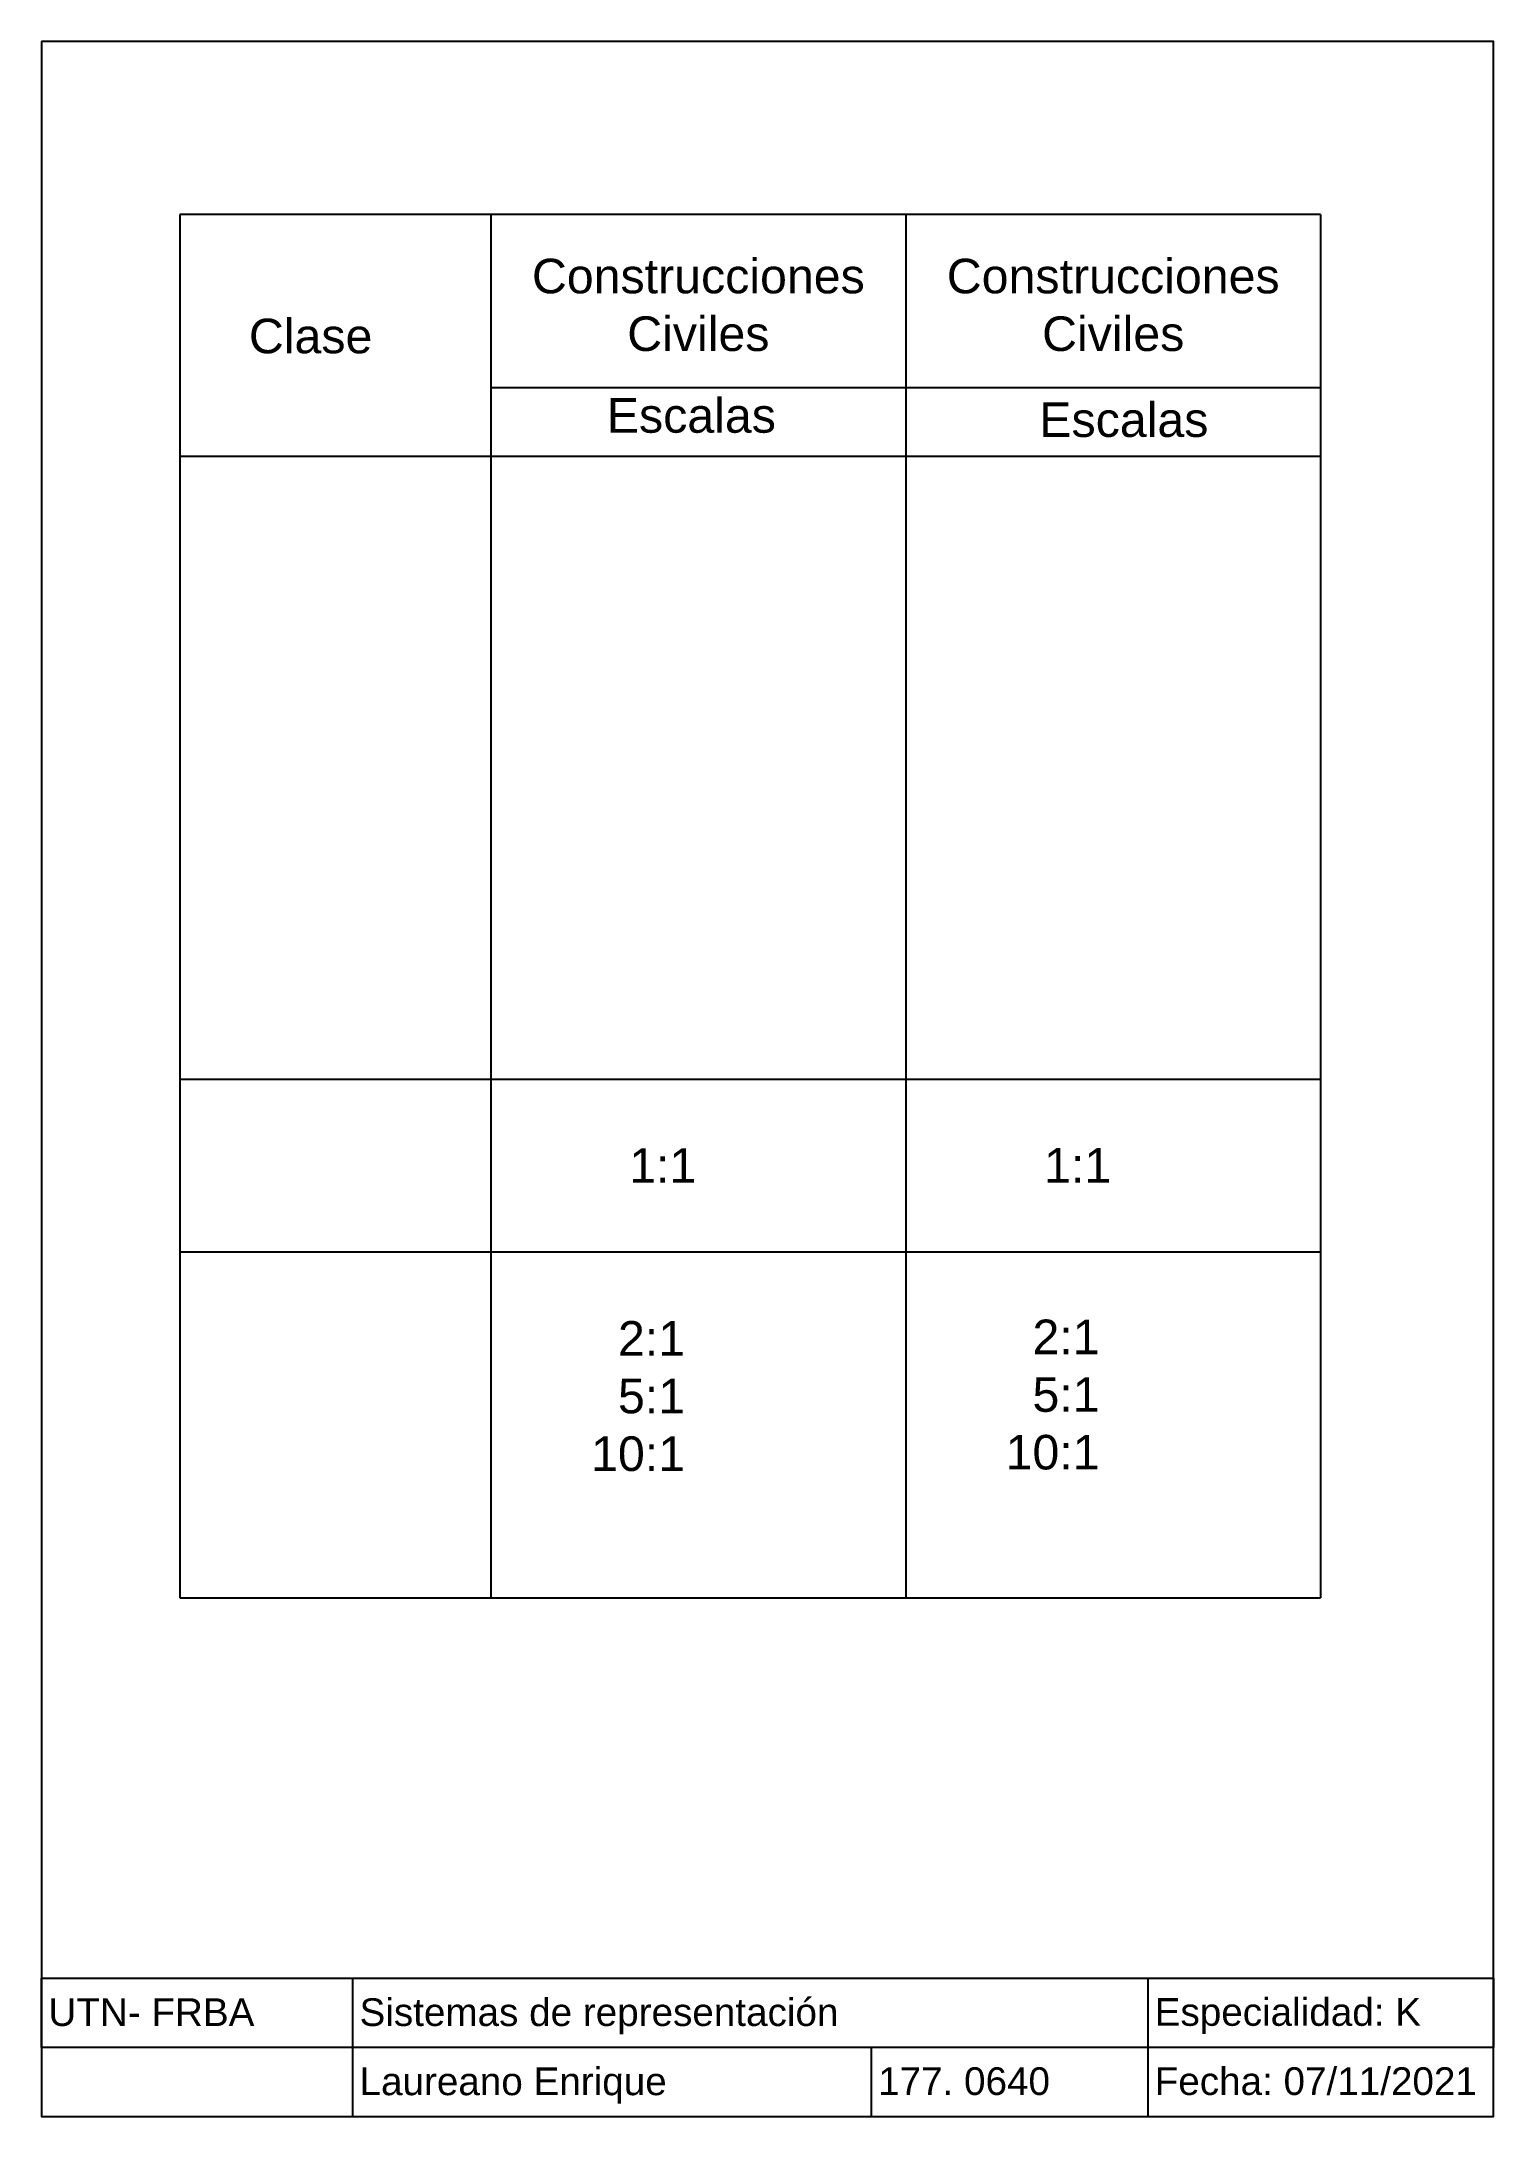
# Model space of a CAD drawing. Header units: millimetres. Extents: x 480 to 2394, y 279 to 700.
# Drawn here: x 1889 to 2099, y 400 to 700 of the extents above; entities that cross this region are included whole.
import ezdxf

# ---------------------------------------------------------------- set-up
doc = ezdxf.new("R2010")
doc.units = ezdxf.units.MM
doc.layers.get('0').update_dxf_attribs({"lineweight": 25})
doc.styles.get("Standard").update_dxf_attribs({"font": 'arial.ttf'})

msp = doc.modelspace()

# ---------------------------------------------------------------- texts
at = {"attachment_point": 1}
for s, width, heights, insert, char_height in [('\\pxqc;Construcciones ^JCiviles', 50, [0], (1959, 668.589), 5), ('\\pxqc;Construcciones ^JCiviles', 50, [0], (2019, 668.589), 5), ('Clase', 25, [10], (1919, 659.924), 5), ('Escalas', 45.55433, [0], (1970.763, 648.438), 5), ('Escalas', 45.55433, [0], (2033.313, 647.829), 5), ('1:1', 20, [0], (2034, 540.02), 5), ('1:1', 20, [0], (1974, 540), 5), ('\\pxqr;2:1\\P5:1\\P10:1', 15, [0], (1967.082, 515), 5), ('\\pxqr;2:1\\P5:1\\P10:1', 15, [0], (2027.03, 515.216), 5), ('UTN- FRBA', 43.69139, [5], (1890, 417.085), 4), ('Sistemas de representación', 72.72317, [5], (1935, 417.085), 4), ('Especialidad: K', 64.73084, [5], (2050, 417.111), 4), ('Laureano Enrique', 64.73084, [5], (1935, 407.085), 4), ('177. 0640', 64.73084, [5], (2010, 407.111), 4), ('Fecha: 07/11/2021', 64.73084, [5], (2050, 407.111), 4)]:
    msp.add_mtext_dynamic_manual_height_columns(s, width=width, gutter_width=12.5, heights=heights, dxfattribs=dict(at, insert=insert, char_height=char_height))

# ---------------------------------------------------------------- linework, layer by layer
for p, q in [((1909, 675), (1909, 475)), ((2074, 675), (1909, 675)), ((1954, 675), (1954, 475)), ((2014, 675), (2014, 475)), ((2074, 675), (2074, 475)), ((1954, 650), (2074, 650)), ((2074, 640), (1909, 640)), ((1909, 550), (2074, 550)), ((1909, 525), (2074, 525)), ((1909, 475), (2074, 475)), ((1934, 420), (1934, 410)), ((2049, 420), (2049, 400)), ((1934, 410), (1934, 400)), ((2009, 410), (2009, 400))]:
    msp.add_line(p, q)
msp.add_lwpolyline([(1889, 700), (1889, 400), (2099, 400), (2099, 410), (1889, 410), (1889, 420), (2099, 420), (2099, 410), (2099, 700), (1889, 700)])
msp.add_lwpolyline([(1889, 700), (1889, 400), (2099, 400), (2099, 410), (1889, 410), (1889, 420), (2099, 420), (2099, 410), (2099, 700), (1889, 700)])

msp.set_redraw_order([(e.dxf.handle, doc.entitydb.next_handle()) for e in msp.query("TEXT MTEXT ATTDEF DIMENSION ARC_DIMENSION")])  # texts and dimensions are drawn at this point

doc.saveas('drawing.dxf')
